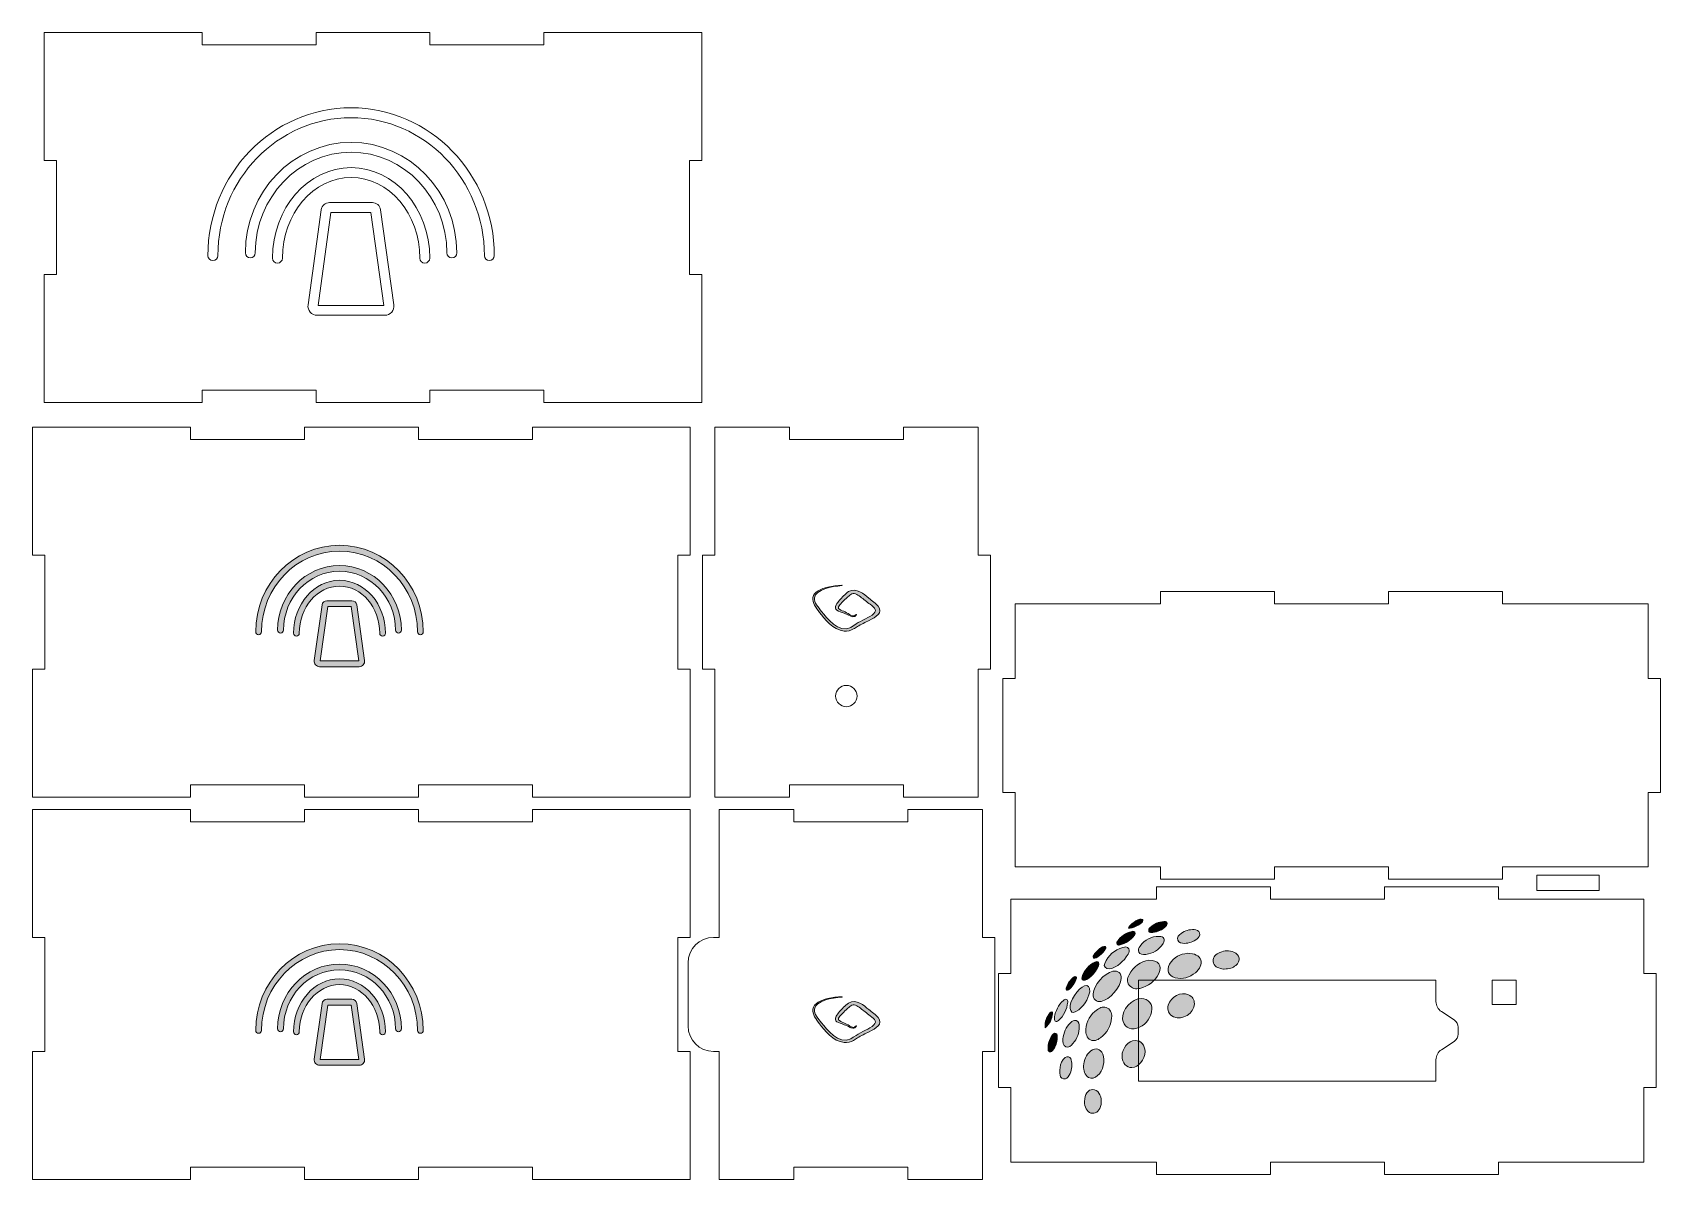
# Model space of a CAD drawing. Header units: millimetres. Extents: x 0 to 396, y 0 to 279.
import ezdxf

# ---------------------------------------------------------------- set-up
doc = ezdxf.new("R2010")
doc.units = ezdxf.units.MM
doc.header["$MEASUREMENT"] = 0
doc.layers.add('Layer 1', color=7, linetype='Continuous', lineweight=0)

# ---------------------------------------------------------------- blocks, each defined once
blk = doc.blocks.new('Block_0')
at = {"layer": 'Layer 1', "color": 1, "lineweight": 9}
blk.add_lwpolyline([(355.04, 48.44), (360.94, 48.44), (360.94, 42.54), (355.04, 42.54)], close=True, dxfattribs=at)
blk.add_open_spline([(345.82, 38.8), (345.82, 38.8), (342.73, 40.82), (342.73, 40.82), (341.9, 41.37), (341.4, 42.29), (341.4, 43.28), (341.4, 43.28), (341.4, 48.44), (341.4, 48.44), (341.4, 48.44), (269.05, 48.44), (269.05, 48.44), (269.05, 48.44), (269.05, 23.94), (269.05, 23.94), (269.05, 23.94), (341.4, 23.94), (341.4, 23.94), (341.4, 23.94), (341.4, 29.1), (341.4, 29.1), (341.4, 30.09), (341.9, 31.01), (342.73, 31.55), (342.73, 31.55), (345.82, 33.58), (345.82, 33.58), (346.42, 33.97), (346.78, 34.64), (346.78, 35.36), (346.78, 35.36), (346.78, 37.02), (346.78, 37.02), (346.78, 37.73), (346.42, 38.4), (345.82, 38.8)], degree=3, knots=[0, 0, 0, 0, 1, 1, 1, 2, 2, 2, 3, 3, 3, 4, 4, 4, 5, 5, 5, 6, 6, 6, 7, 7, 7, 8, 8, 8, 9, 9, 9, 10, 10, 10, 11, 11, 11, 12, 12, 12, 12], dxfattribs=at)
blk = doc.blocks.new('Block_1')
at = {"layer": 'Layer 1', "transparency": 33554687}
h = blk.add_hatch(color=7, dxfattribs=at)
h.dxf.hatch_style = 2
edge = h.paths.add_edge_path()
edge.add_spline(control_points=[(266.58, 61.11), (266.98, 62.09), (268.79, 63.37), (269.7, 63.31), (270.19, 63.29), (270.2, 63.06), (269.97, 62.69), (269.49, 61.92), (267.62, 61.04), (266.58, 61.11)], knot_values=[0, 0, 0, 0, 1, 1, 1, 2, 2, 2, 3, 3, 3, 3], degree=3, periodic=0)
h = blk.add_hatch(color=7, dxfattribs=at)
h.dxf.hatch_style = 2
edge = h.paths.add_edge_path()
edge.add_spline(control_points=[(268.22, 59.84), (268.14, 59.68), (268.08, 59.48), (267.97, 59.33), (267.1, 58.18), (265.95, 57.43), (264.57, 57.03), (264.3, 56.95), (264.02, 56.94), (263.82, 57.22), (263.64, 57.46), (263.76, 57.69), (263.89, 57.88), (264.76, 59.14), (265.92, 59.99), (267.43, 60.31), (267.77, 60.39), (268.17, 60.41), (268.22, 59.84)], knot_values=[0, 0, 0, 0, 1, 1, 1, 2, 2, 2, 3, 3, 3, 4, 4, 4, 5, 5, 5, 6, 6, 6, 6], degree=3, periodic=0)
h = blk.add_hatch(color=7, dxfattribs=at)
h.dxf.hatch_style = 2
edge = h.paths.add_edge_path()
edge.add_spline(control_points=[(272.52, 60.05), (272.12, 60.09), (271.75, 59.97), (271.58, 60.33), (271.4, 60.73), (271.65, 61.03), (271.9, 61.28), (272.8, 62.19), (273.9, 62.68), (275.19, 62.73), (275.45, 62.74), (275.77, 62.78), (275.91, 62.46), (276.07, 62.12), (275.89, 61.83), (275.68, 61.6), (274.81, 60.64), (273.68, 60.21), (272.52, 60.05)], knot_values=[0, 0, 0, 0, 1, 1, 1, 2, 2, 2, 3, 3, 3, 4, 4, 4, 5, 5, 5, 6, 6, 6, 6], degree=3, periodic=0)
h = blk.add_hatch(color=7, dxfattribs=at)
h.dxf.hatch_style = 2
edge = h.paths.add_edge_path()
edge.add_spline(control_points=[(280.25, 57.41), (279.56, 57.46), (278.83, 57.47), (278.58, 58.17), (278.31, 58.93), (278.85, 59.45), (279.42, 59.85), (280.35, 60.52), (281.41, 60.82), (282.56, 60.75), (283.13, 60.71), (283.69, 60.56), (283.9, 59.94), (284.11, 59.31), (283.7, 58.86), (283.28, 58.51), (282.39, 57.78), (281.34, 57.47), (280.25, 57.41)], knot_values=[0, 0, 0, 0, 1, 1, 1, 2, 2, 2, 3, 3, 3, 4, 4, 4, 5, 5, 5, 6, 6, 6, 6], degree=3, periodic=0)
h = blk.add_hatch(color=7, dxfattribs=at)
h.dxf.hatch_style = 2
edge = h.paths.add_edge_path()
edge.add_spline(control_points=[(261.05, 56.27), (260.98, 55.64), (259.07, 53.85), (258.43, 53.81), (258.09, 53.79), (257.91, 53.87), (258.01, 54.29), (258.18, 54.93), (259.9, 56.58), (260.56, 56.68), (260.96, 56.74), (261.1, 56.62), (261.05, 56.27)], knot_values=[0, 0, 0, 0, 1, 1, 1, 2, 2, 2, 3, 3, 3, 4, 4, 4, 4], degree=3, periodic=0)
h = blk.add_hatch(color=7, dxfattribs=at)
h.dxf.hatch_style = 2
edge = h.paths.add_edge_path()
edge.add_spline(control_points=[(262.02, 51.19), (260.92, 51.27), (260.49, 51.75), (260.83, 52.56), (261.68, 54.53), (263.17, 55.84), (265.23, 56.45), (265.7, 56.59), (266.3, 56.66), (266.64, 56.12), (266.93, 55.66), (266.72, 55.18), (266.48, 54.77), (265.42, 52.93), (263.87, 51.72), (262.02, 51.19)], knot_values=[0, 0, 0, 0, 1, 1, 1, 2, 2, 2, 3, 3, 3, 4, 4, 4, 5, 5, 5, 5], degree=3, periodic=0)
h = blk.add_hatch(color=7, dxfattribs=at)
h.dxf.hatch_style = 2
edge = h.paths.add_edge_path()
edge.add_spline(control_points=[(270.85, 54.73), (270.02, 54.76), (269.41, 54.66), (269.11, 55.3), (268.84, 55.85), (269.13, 56.33), (269.43, 56.74), (270.57, 58.27), (272.09, 59.15), (274.02, 59.12), (275.21, 59.11), (275.63, 58.4), (275.02, 57.37), (274.03, 55.72), (272.45, 54.95), (270.85, 54.73)], knot_values=[0, 0, 0, 0, 1, 1, 1, 2, 2, 2, 3, 3, 3, 4, 4, 4, 5, 5, 5, 5], degree=3, periodic=0)
h = blk.add_hatch(color=7, dxfattribs=at)
h.dxf.hatch_style = 2
edge = h.paths.add_edge_path()
edge.add_spline(control_points=[(289.91, 51.18), (289.81, 51.18), (289.56, 51.16), (289.33, 51.22), (288.33, 51.46), (287.33, 51.8), (287.2, 53), (287.07, 54.18), (287.89, 54.81), (288.85, 55.23), (289.96, 55.72), (291.1, 55.76), (292.22, 55.29), (293.75, 54.66), (293.99, 53.11), (292.72, 52.06), (291.95, 51.43), (291.05, 51.15), (289.91, 51.18)], knot_values=[0, 0, 0, 0, 1, 1, 1, 2, 2, 2, 3, 3, 3, 4, 4, 4, 5, 5, 5, 6, 6, 6, 6], degree=3, periodic=0)
h = blk.add_hatch(color=7, dxfattribs=at)
h.dxf.hatch_style = 2
edge = h.paths.add_edge_path()
edge.add_spline(control_points=[(259.39, 52.41), (259.33, 51.21), (257.05, 48.62), (256.02, 48.45), (255.3, 48.33), (255.11, 48.79), (255.29, 49.3), (255.87, 50.89), (256.9, 52.13), (258.44, 52.87), (258.98, 53.12), (259.38, 52.95), (259.39, 52.41)], knot_values=[0, 0, 0, 0, 1, 1, 1, 2, 2, 2, 3, 3, 3, 4, 4, 4, 4], degree=3, periodic=0)
h = blk.add_hatch(color=7, dxfattribs=at)
h.dxf.hatch_style = 2
edge = h.paths.add_edge_path()
edge.add_spline(control_points=[(271.51, 53.34), (273.94, 53.36), (274.84, 52), (273.96, 50.1), (273.04, 48.12), (271.39, 46.99), (269.34, 46.47), (268.38, 46.23), (267.41, 46.41), (266.74, 47.27), (266.13, 48.07), (266.32, 48.94), (266.73, 49.75), (267.8, 51.85), (269.54, 53.02), (271.51, 53.34)], knot_values=[0, 0, 0, 0, 1, 1, 1, 2, 2, 2, 3, 3, 3, 4, 4, 4, 5, 5, 5, 5], degree=3, periodic=0)
h = blk.add_hatch(color=7, dxfattribs=at)
h.dxf.hatch_style = 2
edge = h.paths.add_edge_path()
edge.add_spline(control_points=[(280.91, 55), (282.72, 55.01), (283.85, 54.4), (284.18, 53.41), (284.49, 52.46), (283.97, 51.11), (282.87, 50.28), (281.42, 49.18), (279.81, 48.55), (277.95, 49.06), (276.34, 49.51), (275.76, 50.84), (276.56, 52.32), (277.56, 54.16), (279.27, 54.79), (280.91, 55)], knot_values=[0, 0, 0, 0, 1, 1, 1, 2, 2, 2, 3, 3, 3, 4, 4, 4, 5, 5, 5, 5], degree=3, periodic=0)
h = blk.add_hatch(color=7, dxfattribs=at)
h.dxf.hatch_style = 2
edge = h.paths.add_edge_path()
edge.add_spline(control_points=[(253.98, 48.96), (253.56, 47.77), (252.91, 46.83), (251.98, 46.1), (251.87, 46.02), (251.58, 45.99), (251.56, 46.04), (251.47, 46.2), (251.39, 46.43), (251.44, 46.58), (251.81, 47.62), (252.39, 48.51), (253.26, 49.2), (253.42, 49.33), (253.61, 49.44), (253.8, 49.3), (253.9, 49.23), (253.94, 49.05), (253.98, 48.96)], knot_values=[0, 0, 0, 0, 1, 1, 1, 2, 2, 2, 3, 3, 3, 4, 4, 4, 5, 5, 5, 6, 6, 6, 6], degree=3, periodic=0)
h = blk.add_hatch(color=7, dxfattribs=at)
h.dxf.hatch_style = 2
edge = h.paths.add_edge_path()
edge.add_spline(control_points=[(264.83, 48.86), (264.73, 46.79), (261.99, 43.69), (259.92, 43.3), (258.77, 43.08), (257.94, 43.87), (258, 45.12), (258.1, 47.18), (260.73, 50.22), (262.78, 50.62), (264.05, 50.88), (264.89, 50.15), (264.83, 48.86)], knot_values=[0, 0, 0, 0, 1, 1, 1, 2, 2, 2, 3, 3, 3, 4, 4, 4, 4], degree=3, periodic=0)
h = blk.add_hatch(color=7, dxfattribs=at)
h.dxf.hatch_style = 2
edge = h.paths.add_edge_path()
edge.add_spline(control_points=[(248.59, 39.55), (248.83, 40.93), (249.5, 42.38), (250.76, 43.52), (250.97, 43.71), (251.21, 43.9), (251.5, 43.79), (251.8, 43.68), (251.85, 43.37), (251.81, 43.09), (251.61, 41.32), (250.87, 39.83), (249.54, 38.64), (249.32, 38.45), (249.06, 38.32), (248.79, 38.52), (248.56, 38.7), (248.52, 38.99), (248.59, 39.55)], knot_values=[0, 0, 0, 0, 1, 1, 1, 2, 2, 2, 3, 3, 3, 4, 4, 4, 5, 5, 5, 6, 6, 6, 6], degree=3, periodic=0)
h = blk.add_hatch(color=7, dxfattribs=at)
h.dxf.hatch_style = 2
edge = h.paths.add_edge_path()
edge.add_spline(control_points=[(257.17, 45.6), (256.76, 43.75), (255.75, 41.97), (253.8, 40.82), (252.97, 40.33), (252.52, 40.77), (252.39, 41.6), (252.13, 43.19), (254.35, 46.63), (255.9, 47.09), (256.77, 47.34), (257.17, 46.97), (257.17, 45.6)], knot_values=[0, 0, 0, 0, 1, 1, 1, 2, 2, 2, 3, 3, 3, 4, 4, 4, 4], degree=3, periodic=0)
h = blk.add_hatch(color=7, dxfattribs=at)
h.dxf.hatch_style = 2
edge = h.paths.add_edge_path()
edge.add_spline(control_points=[(269.72, 44.01), (271.49, 44.01), (272.64, 42.56), (272.2, 40.74), (271.74, 38.79), (270.54, 37.4), (268.6, 36.77), (266.86, 36.2), (265.35, 37.22), (265.17, 39.02), (264.94, 41.29), (267.43, 44.02), (269.72, 44.01)], knot_values=[0, 0, 0, 0, 1, 1, 1, 2, 2, 2, 3, 3, 3, 4, 4, 4, 4], degree=3, periodic=0)
h = blk.add_hatch(color=7, dxfattribs=at)
h.dxf.hatch_style = 2
edge = h.paths.add_edge_path()
edge.add_spline(control_points=[(282.62, 42.74), (282.6, 40.41), (279.69, 38.57), (277.58, 39.55), (276.43, 40.08), (275.93, 41.2), (276.28, 42.41), (276.89, 44.5), (279.37, 45.76), (281.22, 44.9), (282.12, 44.48), (282.65, 43.78), (282.62, 42.74)], knot_values=[0, 0, 0, 0, 1, 1, 1, 2, 2, 2, 3, 3, 3, 4, 4, 4, 4], degree=3, periodic=0)
h = blk.add_hatch(color=7, dxfattribs=at)
h.dxf.hatch_style = 2
edge = h.paths.add_edge_path()
edge.add_spline(control_points=[(246.35, 36.91), (246.19, 38.48), (246.71, 39.53), (247.46, 40.5), (247.57, 40.64), (247.79, 40.79), (247.94, 40.78), (248.18, 40.75), (248.18, 40.48), (248.14, 40.29), (247.89, 39.08), (247.52, 37.93), (246.35, 36.91)], knot_values=[0, 0, 0, 0, 1, 1, 1, 2, 2, 2, 3, 3, 3, 4, 4, 4, 4], degree=3, periodic=0)
h = blk.add_hatch(color=7, dxfattribs=at)
h.dxf.hatch_style = 2
edge = h.paths.add_edge_path()
edge.add_spline(control_points=[(256.19, 36.52), (256.4, 38.4), (257.26, 40.14), (259.02, 41.34), (259.76, 41.86), (260.59, 42.2), (261.47, 41.68), (262.37, 41.14), (262.6, 40.2), (262.5, 39.28), (262.29, 37.3), (261.44, 35.61), (259.78, 34.43), (259.05, 33.9), (258.21, 33.51), (257.33, 33.96), (256.4, 34.43), (256.23, 35.36), (256.19, 36.52)], knot_values=[0, 0, 0, 0, 1, 1, 1, 2, 2, 2, 3, 3, 3, 4, 4, 4, 5, 5, 5, 6, 6, 6, 6], degree=3, periodic=0)
h = blk.add_hatch(color=7, dxfattribs=at)
h.dxf.hatch_style = 2
edge = h.paths.add_edge_path()
edge.add_spline(control_points=[(249.26, 34.43), (249.18, 33.36), (248.9, 32.33), (248.22, 31.45), (248.03, 31.2), (247.77, 30.94), (247.42, 31.05), (247.04, 31.15), (247.05, 31.52), (247.04, 31.84), (247.02, 32.94), (247.31, 33.97), (247.92, 34.89), (248.15, 35.24), (248.41, 35.71), (248.93, 35.51), (249.4, 35.33), (249.2, 34.83), (249.26, 34.43)], knot_values=[0, 0, 0, 0, 1, 1, 1, 2, 2, 2, 3, 3, 3, 4, 4, 4, 5, 5, 5, 6, 6, 6, 6], degree=3, periodic=0)
h = blk.add_hatch(color=7, dxfattribs=at)
h.dxf.hatch_style = 2
edge = h.paths.add_edge_path()
edge.add_spline(control_points=[(250.64, 34.17), (250.84, 35.63), (251.3, 37.06), (252.5, 38.13), (252.88, 38.47), (253.31, 38.85), (253.89, 38.63), (254.52, 38.39), (254.61, 37.77), (254.61, 37.23), (254.62, 35.66), (254.13, 34.24), (253.07, 33.06), (252.62, 32.55), (252.08, 31.96), (251.33, 32.29), (250.6, 32.62), (250.68, 33.41), (250.64, 34.17)], knot_values=[0, 0, 0, 0, 1, 1, 1, 2, 2, 2, 3, 3, 3, 4, 4, 4, 5, 5, 5, 6, 6, 6, 6], degree=3, periodic=0)
h = blk.add_hatch(color=7, dxfattribs=at)
h.dxf.hatch_style = 2
edge = h.paths.add_edge_path()
edge.add_spline(control_points=[(255.67, 27.63), (255.8, 28.99), (256.19, 30.35), (257.44, 31.28), (258.62, 32.15), (259.77, 31.83), (260.35, 30.5), (261.03, 28.93), (260.42, 26.33), (259.08, 25.25), (258.43, 24.73), (257.69, 24.36), (256.88, 24.83), (255.86, 25.42), (255.71, 26.45), (255.67, 27.63)], knot_values=[0, 0, 0, 0, 1, 1, 1, 2, 2, 2, 3, 3, 3, 4, 4, 4, 5, 5, 5, 5], degree=3, periodic=0)
h = blk.add_hatch(color=7, dxfattribs=at)
h.dxf.hatch_style = 2
edge = h.paths.add_edge_path()
edge.add_spline(control_points=[(270.62, 31.08), (270.63, 29.16), (269.06, 27.26), (267.41, 27.22), (266.09, 27.18), (265.03, 28.39), (265.02, 29.95), (265, 31.9), (266.56, 33.78), (268.22, 33.79), (269.6, 33.8), (270.61, 32.67), (270.62, 31.08)], knot_values=[0, 0, 0, 0, 1, 1, 1, 2, 2, 2, 3, 3, 3, 4, 4, 4, 4], degree=3, periodic=0)
h = blk.add_hatch(color=7, dxfattribs=at)
h.dxf.hatch_style = 2
edge = h.paths.add_edge_path()
edge.add_spline(control_points=[(249.9, 26.56), (249.89, 27.5), (250.13, 28.37), (250.67, 29.14), (250.98, 29.58), (251.38, 29.93), (251.97, 29.8), (252.55, 29.68), (252.67, 29.16), (252.75, 28.7), (252.95, 27.53), (252.75, 26.4), (252.18, 25.36), (251.88, 24.82), (251.45, 24.32), (250.77, 24.44), (250.06, 24.57), (249.97, 25.24), (249.91, 25.84), (249.88, 26.08), (249.9, 26.32), (249.9, 26.56)], knot_values=[0, 0, 0, 0, 1, 1, 1, 2, 2, 2, 3, 3, 3, 4, 4, 4, 5, 5, 5, 6, 6, 6, 7, 7, 7, 7], degree=3, periodic=0)
h = blk.add_hatch(color=7, dxfattribs=at)
h.dxf.hatch_style = 2
edge = h.paths.add_edge_path()
edge.add_spline(control_points=[(255.91, 18.99), (255.9, 20.66), (256.79, 21.91), (257.95, 21.88), (259.1, 21.85), (259.99, 20.56), (259.98, 18.94), (259.98, 18.7), (259.96, 18.46), (259.92, 18.23), (259.65, 16.81), (258.85, 16.01), (257.78, 16.08), (256.79, 16.15), (256.01, 17.16), (255.91, 18.51), (255.89, 18.67), (255.91, 18.83), (255.91, 18.99)], knot_values=[0, 0, 0, 0, 1, 1, 1, 2, 2, 2, 3, 3, 3, 4, 4, 4, 5, 5, 5, 6, 6, 6, 6], degree=3, periodic=0)
at = {"layer": 'Layer 1'}
for points, knots in [([(266.58, 61.11), (266.98, 62.09), (268.79, 63.37), (269.7, 63.31), (270.19, 63.29), (270.2, 63.06), (269.97, 62.69), (269.49, 61.92), (267.62, 61.04), (266.58, 61.11)], [0, 0, 0, 0, 1, 1, 1, 2, 2, 2, 3, 3, 3, 3]), ([(268.22, 59.84), (268.14, 59.68), (268.08, 59.48), (267.97, 59.33), (267.1, 58.18), (265.95, 57.43), (264.57, 57.03), (264.3, 56.95), (264.02, 56.94), (263.82, 57.22), (263.64, 57.46), (263.76, 57.69), (263.89, 57.88), (264.76, 59.14), (265.92, 59.99), (267.43, 60.31), (267.77, 60.39), (268.17, 60.41), (268.22, 59.84)], [0, 0, 0, 0, 1, 1, 1, 2, 2, 2, 3, 3, 3, 4, 4, 4, 5, 5, 5, 6, 6, 6, 6]), ([(272.52, 60.05), (272.12, 60.09), (271.75, 59.97), (271.58, 60.33), (271.4, 60.73), (271.65, 61.03), (271.9, 61.28), (272.8, 62.19), (273.9, 62.68), (275.19, 62.73), (275.45, 62.74), (275.77, 62.78), (275.91, 62.46), (276.07, 62.12), (275.89, 61.83), (275.68, 61.6), (274.81, 60.64), (273.68, 60.21), (272.52, 60.05)], [0, 0, 0, 0, 1, 1, 1, 2, 2, 2, 3, 3, 3, 4, 4, 4, 5, 5, 5, 6, 6, 6, 6]), ([(280.25, 57.41), (279.56, 57.46), (278.83, 57.47), (278.58, 58.17), (278.31, 58.93), (278.85, 59.45), (279.42, 59.85), (280.35, 60.52), (281.41, 60.82), (282.56, 60.75), (283.13, 60.71), (283.69, 60.56), (283.9, 59.94), (284.11, 59.31), (283.7, 58.86), (283.28, 58.51), (282.39, 57.78), (281.34, 57.47), (280.25, 57.41)], [0, 0, 0, 0, 1, 1, 1, 2, 2, 2, 3, 3, 3, 4, 4, 4, 5, 5, 5, 6, 6, 6, 6]), ([(261.05, 56.27), (260.98, 55.64), (259.07, 53.85), (258.43, 53.81), (258.09, 53.79), (257.91, 53.87), (258.01, 54.29), (258.18, 54.93), (259.9, 56.58), (260.56, 56.68), (260.96, 56.74), (261.1, 56.62), (261.05, 56.27)], [0, 0, 0, 0, 1, 1, 1, 2, 2, 2, 3, 3, 3, 4, 4, 4, 4]), ([(262.02, 51.19), (260.92, 51.27), (260.49, 51.75), (260.83, 52.56), (261.68, 54.53), (263.17, 55.84), (265.23, 56.45), (265.7, 56.59), (266.3, 56.66), (266.64, 56.12), (266.93, 55.66), (266.72, 55.18), (266.48, 54.77), (265.42, 52.93), (263.87, 51.72), (262.02, 51.19)], [0, 0, 0, 0, 1, 1, 1, 2, 2, 2, 3, 3, 3, 4, 4, 4, 5, 5, 5, 5]), ([(270.85, 54.73), (270.02, 54.76), (269.41, 54.66), (269.11, 55.3), (268.84, 55.85), (269.13, 56.33), (269.43, 56.74), (270.57, 58.27), (272.09, 59.15), (274.02, 59.12), (275.21, 59.11), (275.63, 58.4), (275.02, 57.37), (274.03, 55.72), (272.45, 54.95), (270.85, 54.73)], [0, 0, 0, 0, 1, 1, 1, 2, 2, 2, 3, 3, 3, 4, 4, 4, 5, 5, 5, 5]), ([(289.91, 51.18), (289.81, 51.18), (289.56, 51.16), (289.33, 51.22), (288.33, 51.46), (287.33, 51.8), (287.2, 53), (287.07, 54.18), (287.89, 54.81), (288.85, 55.23), (289.96, 55.72), (291.1, 55.76), (292.22, 55.29), (293.75, 54.66), (293.99, 53.11), (292.72, 52.06), (291.95, 51.43), (291.05, 51.15), (289.91, 51.18)], [0, 0, 0, 0, 1, 1, 1, 2, 2, 2, 3, 3, 3, 4, 4, 4, 5, 5, 5, 6, 6, 6, 6]), ([(259.39, 52.41), (259.33, 51.21), (257.05, 48.62), (256.02, 48.45), (255.3, 48.33), (255.11, 48.79), (255.29, 49.3), (255.87, 50.89), (256.9, 52.13), (258.44, 52.87), (258.98, 53.12), (259.38, 52.95), (259.39, 52.41)], [0, 0, 0, 0, 1, 1, 1, 2, 2, 2, 3, 3, 3, 4, 4, 4, 4]), ([(271.51, 53.34), (273.94, 53.36), (274.84, 52), (273.96, 50.1), (273.04, 48.12), (271.39, 46.99), (269.34, 46.47), (268.38, 46.23), (267.41, 46.41), (266.74, 47.27), (266.13, 48.07), (266.32, 48.94), (266.73, 49.75), (267.8, 51.85), (269.54, 53.02), (271.51, 53.34)], [0, 0, 0, 0, 1, 1, 1, 2, 2, 2, 3, 3, 3, 4, 4, 4, 5, 5, 5, 5]), ([(280.91, 55), (282.72, 55.01), (283.85, 54.4), (284.18, 53.41), (284.49, 52.46), (283.97, 51.11), (282.87, 50.28), (281.42, 49.18), (279.81, 48.55), (277.95, 49.06), (276.34, 49.51), (275.76, 50.84), (276.56, 52.32), (277.56, 54.16), (279.27, 54.79), (280.91, 55)], [0, 0, 0, 0, 1, 1, 1, 2, 2, 2, 3, 3, 3, 4, 4, 4, 5, 5, 5, 5]), ([(253.98, 48.96), (253.56, 47.77), (252.91, 46.83), (251.98, 46.1), (251.87, 46.02), (251.58, 45.99), (251.56, 46.04), (251.47, 46.2), (251.39, 46.43), (251.44, 46.58), (251.81, 47.62), (252.39, 48.51), (253.26, 49.2), (253.42, 49.33), (253.61, 49.44), (253.8, 49.3), (253.9, 49.23), (253.94, 49.05), (253.98, 48.96)], [0, 0, 0, 0, 1, 1, 1, 2, 2, 2, 3, 3, 3, 4, 4, 4, 5, 5, 5, 6, 6, 6, 6]), ([(264.83, 48.86), (264.73, 46.79), (261.99, 43.69), (259.92, 43.3), (258.77, 43.08), (257.94, 43.87), (258, 45.12), (258.1, 47.18), (260.73, 50.22), (262.78, 50.62), (264.05, 50.88), (264.89, 50.15), (264.83, 48.86)], [0, 0, 0, 0, 1, 1, 1, 2, 2, 2, 3, 3, 3, 4, 4, 4, 4]), ([(248.59, 39.55), (248.83, 40.93), (249.5, 42.38), (250.76, 43.52), (250.97, 43.71), (251.21, 43.9), (251.5, 43.79), (251.8, 43.68), (251.85, 43.37), (251.81, 43.09), (251.61, 41.32), (250.87, 39.83), (249.54, 38.64), (249.32, 38.45), (249.06, 38.32), (248.79, 38.52), (248.56, 38.7), (248.52, 38.99), (248.59, 39.55)], [0, 0, 0, 0, 1, 1, 1, 2, 2, 2, 3, 3, 3, 4, 4, 4, 5, 5, 5, 6, 6, 6, 6]), ([(257.17, 45.6), (256.76, 43.75), (255.75, 41.97), (253.8, 40.82), (252.97, 40.33), (252.52, 40.77), (252.39, 41.6), (252.13, 43.19), (254.35, 46.63), (255.9, 47.09), (256.77, 47.34), (257.17, 46.97), (257.17, 45.6)], [0, 0, 0, 0, 1, 1, 1, 2, 2, 2, 3, 3, 3, 4, 4, 4, 4]), ([(269.72, 44.01), (271.49, 44.01), (272.64, 42.56), (272.2, 40.74), (271.74, 38.79), (270.54, 37.4), (268.6, 36.77), (266.86, 36.2), (265.35, 37.22), (265.17, 39.02), (264.94, 41.29), (267.43, 44.02), (269.72, 44.01)], [0, 0, 0, 0, 1, 1, 1, 2, 2, 2, 3, 3, 3, 4, 4, 4, 4]), ([(282.62, 42.74), (282.6, 40.41), (279.69, 38.57), (277.58, 39.55), (276.43, 40.08), (275.93, 41.2), (276.28, 42.41), (276.89, 44.5), (279.37, 45.76), (281.22, 44.9), (282.12, 44.48), (282.65, 43.78), (282.62, 42.74)], [0, 0, 0, 0, 1, 1, 1, 2, 2, 2, 3, 3, 3, 4, 4, 4, 4]), ([(246.35, 36.91), (246.19, 38.48), (246.71, 39.53), (247.46, 40.5), (247.57, 40.64), (247.79, 40.79), (247.94, 40.78), (248.18, 40.75), (248.18, 40.48), (248.14, 40.29), (247.89, 39.08), (247.52, 37.93), (246.35, 36.91)], [0, 0, 0, 0, 1, 1, 1, 2, 2, 2, 3, 3, 3, 4, 4, 4, 4]), ([(256.19, 36.52), (256.4, 38.4), (257.26, 40.14), (259.02, 41.34), (259.76, 41.86), (260.59, 42.2), (261.47, 41.68), (262.37, 41.14), (262.6, 40.2), (262.5, 39.28), (262.29, 37.3), (261.44, 35.61), (259.78, 34.43), (259.05, 33.9), (258.21, 33.51), (257.33, 33.96), (256.4, 34.43), (256.23, 35.36), (256.19, 36.52)], [0, 0, 0, 0, 1, 1, 1, 2, 2, 2, 3, 3, 3, 4, 4, 4, 5, 5, 5, 6, 6, 6, 6]), ([(249.26, 34.43), (249.18, 33.36), (248.9, 32.33), (248.22, 31.45), (248.03, 31.2), (247.77, 30.94), (247.42, 31.05), (247.04, 31.15), (247.05, 31.52), (247.04, 31.84), (247.02, 32.94), (247.31, 33.97), (247.92, 34.89), (248.15, 35.24), (248.41, 35.71), (248.93, 35.51), (249.4, 35.33), (249.2, 34.83), (249.26, 34.43)], [0, 0, 0, 0, 1, 1, 1, 2, 2, 2, 3, 3, 3, 4, 4, 4, 5, 5, 5, 6, 6, 6, 6]), ([(250.64, 34.17), (250.84, 35.63), (251.3, 37.06), (252.5, 38.13), (252.88, 38.47), (253.31, 38.85), (253.89, 38.63), (254.52, 38.39), (254.61, 37.77), (254.61, 37.23), (254.62, 35.66), (254.13, 34.24), (253.07, 33.06), (252.62, 32.55), (252.08, 31.96), (251.33, 32.29), (250.6, 32.62), (250.68, 33.41), (250.64, 34.17)], [0, 0, 0, 0, 1, 1, 1, 2, 2, 2, 3, 3, 3, 4, 4, 4, 5, 5, 5, 6, 6, 6, 6]), ([(255.67, 27.63), (255.8, 28.99), (256.19, 30.35), (257.44, 31.28), (258.62, 32.15), (259.77, 31.83), (260.35, 30.5), (261.03, 28.93), (260.42, 26.33), (259.08, 25.25), (258.43, 24.73), (257.69, 24.36), (256.88, 24.83), (255.86, 25.42), (255.71, 26.45), (255.67, 27.63)], [0, 0, 0, 0, 1, 1, 1, 2, 2, 2, 3, 3, 3, 4, 4, 4, 5, 5, 5, 5]), ([(270.62, 31.08), (270.63, 29.16), (269.06, 27.26), (267.41, 27.22), (266.09, 27.18), (265.03, 28.39), (265.02, 29.95), (265, 31.9), (266.56, 33.78), (268.22, 33.79), (269.6, 33.8), (270.61, 32.67), (270.62, 31.08)], [0, 0, 0, 0, 1, 1, 1, 2, 2, 2, 3, 3, 3, 4, 4, 4, 4]), ([(249.9, 26.56), (249.89, 27.5), (250.13, 28.37), (250.67, 29.14), (250.98, 29.58), (251.38, 29.93), (251.97, 29.8), (252.55, 29.68), (252.67, 29.16), (252.75, 28.7), (252.95, 27.53), (252.75, 26.4), (252.18, 25.36), (251.88, 24.82), (251.45, 24.32), (250.77, 24.44), (250.06, 24.57), (249.97, 25.24), (249.91, 25.84), (249.88, 26.08), (249.9, 26.32), (249.9, 26.56)], [0, 0, 0, 0, 1, 1, 1, 2, 2, 2, 3, 3, 3, 4, 4, 4, 5, 5, 5, 6, 6, 6, 7, 7, 7, 7]), ([(255.91, 18.99), (255.9, 20.66), (256.79, 21.91), (257.95, 21.88), (259.1, 21.85), (259.99, 20.56), (259.98, 18.94), (259.98, 18.7), (259.96, 18.46), (259.92, 18.23), (259.65, 16.81), (258.85, 16.01), (257.78, 16.08), (256.79, 16.15), (256.01, 17.16), (255.91, 18.51), (255.89, 18.67), (255.91, 18.83), (255.91, 18.99)], [0, 0, 0, 0, 1, 1, 1, 2, 2, 2, 3, 3, 3, 4, 4, 4, 5, 5, 5, 6, 6, 6, 6])]:
    blk.add_open_spline(points, degree=3, knots=knots, dxfattribs=at)
blk = doc.blocks.new('Block_2')
at = {"layer": 'Layer 1', "transparency": 33554687}
h = blk.add_hatch(color=7, dxfattribs=at)
h.dxf.hatch_style = 2
edge = h.paths.add_edge_path()
edge.add_spline(control_points=[(94.35, 132.48), (93.97, 132.48), (93.65, 132.8), (93.65, 133.19), (93.65, 144.02), (85.14, 152.83), (74.67, 152.83), (64.21, 152.83), (55.69, 144.02), (55.69, 133.19), (55.69, 132.8), (55.38, 132.48), (54.99, 132.48), (54.6, 132.48), (54.28, 132.8), (54.28, 133.19), (54.28, 144.79), (63.43, 154.24), (74.67, 154.24), (85.91, 154.24), (95.06, 144.79), (95.06, 133.19), (95.06, 132.8), (94.74, 132.48), (94.35, 132.48)], knot_values=[0, 0, 0, 0, 1, 1, 1, 2, 2, 2, 3, 3, 3, 4, 4, 4, 5, 5, 5, 6, 6, 6, 7, 7, 7, 8, 8, 8, 8], degree=3, periodic=0)
h = blk.add_hatch(color=7, dxfattribs=at)
h.dxf.hatch_style = 2
edge = h.paths.add_edge_path()
edge.add_spline(control_points=[(89.01, 132.88), (88.62, 132.88), (88.31, 133.2), (88.31, 133.59), (88.31, 141.48), (82.19, 147.91), (74.67, 147.91), (67.15, 147.91), (61.04, 141.48), (61.04, 133.59), (61.04, 133.2), (60.72, 132.88), (60.33, 132.88), (59.94, 132.88), (59.62, 133.2), (59.62, 133.59), (59.62, 142.26), (66.37, 149.32), (74.67, 149.32), (82.97, 149.32), (89.72, 142.26), (89.72, 133.59), (89.72, 133.2), (89.4, 132.88), (89.01, 132.88)], knot_values=[0, 0, 0, 0, 1, 1, 1, 2, 2, 2, 3, 3, 3, 4, 4, 4, 5, 5, 5, 6, 6, 6, 7, 7, 7, 8, 8, 8, 8], degree=3, periodic=0)
h = blk.add_hatch(color=7, dxfattribs=at)
h.dxf.hatch_style = 2
edge = h.paths.add_edge_path()
edge.add_spline(control_points=[(85.16, 132.14), (84.77, 132.14), (84.45, 132.45), (84.45, 132.84), (84.45, 139.17), (80.07, 144.31), (74.67, 144.31), (69.28, 144.31), (64.89, 139.17), (64.89, 132.84), (64.89, 132.45), (64.57, 132.14), (64.18, 132.14), (63.79, 132.14), (63.48, 132.45), (63.48, 132.84), (63.48, 139.94), (68.5, 145.72), (74.67, 145.72), (80.84, 145.72), (85.87, 139.94), (85.87, 132.84), (85.87, 132.45), (85.55, 132.14), (85.16, 132.14)], knot_values=[0, 0, 0, 0, 1, 1, 1, 2, 2, 2, 3, 3, 3, 4, 4, 4, 5, 5, 5, 6, 6, 6, 7, 7, 7, 8, 8, 8, 8], degree=3, periodic=0)
h = blk.add_hatch(color=7, dxfattribs=at)
h.dxf.hatch_style = 2
edge = h.paths.add_edge_path()
edge.add_spline(control_points=[(77.69, 139.34), (77.69, 139.34), (77.7, 139.34), (77.7, 139.34), (77.7, 139.34), (77.69, 139.34), (77.69, 139.34)], knot_values=[0, 0, 0, 0, 1, 1, 1, 2, 2, 2, 2], degree=3, periodic=0)
edge = h.paths.add_edge_path()
edge.add_spline(control_points=[(69.96, 126.12), (69.96, 126.12), (79.34, 126.12), (79.34, 126.12), (79.34, 126.12), (77.5, 139.34), (77.5, 139.34), (77.5, 139.34), (71.8, 139.34), (71.8, 139.34), (71.8, 139.34), (69.96, 126.12), (69.96, 126.12)], knot_values=[0, 0, 0, 0, 1, 1, 1, 2, 2, 2, 3, 3, 3, 4, 4, 4, 4], degree=3, periodic=0)
edge = h.paths.add_edge_path()
edge.add_spline(control_points=[(79.46, 124.71), (79.46, 124.71), (69.84, 124.71), (69.84, 124.71), (69.46, 124.71), (69.1, 124.87), (68.85, 125.16), (68.6, 125.44), (68.49, 125.81), (68.54, 126.18), (68.54, 126.18), (70.43, 139.74), (70.43, 139.74), (70.51, 140.31), (71.01, 140.75), (71.6, 140.75), (71.6, 140.75), (77.69, 140.75), (77.69, 140.75), (78.28, 140.75), (78.79, 140.31), (78.87, 139.74), (78.87, 139.74), (80.75, 126.18), (80.75, 126.18), (80.81, 125.81), (80.69, 125.44), (80.45, 125.16), (80.2, 124.87), (79.84, 124.71), (79.46, 124.71)], knot_values=[0, 0, 0, 0, 1, 1, 1, 2, 2, 2, 3, 3, 3, 4, 4, 4, 5, 5, 5, 6, 6, 6, 7, 7, 7, 8, 8, 8, 9, 9, 9, 10, 10, 10, 10], degree=3, periodic=0)
at = {"layer": 'Layer 1'}
for points, knots in [([(94.35, 132.48), (93.97, 132.48), (93.65, 132.8), (93.65, 133.19), (93.65, 144.02), (85.14, 152.83), (74.67, 152.83), (64.21, 152.83), (55.69, 144.02), (55.69, 133.19), (55.69, 132.8), (55.38, 132.48), (54.99, 132.48), (54.6, 132.48), (54.28, 132.8), (54.28, 133.19), (54.28, 144.79), (63.43, 154.24), (74.67, 154.24), (85.91, 154.24), (95.06, 144.79), (95.06, 133.19), (95.06, 132.8), (94.74, 132.48), (94.35, 132.48)], [0, 0, 0, 0, 1, 1, 1, 2, 2, 2, 3, 3, 3, 4, 4, 4, 5, 5, 5, 6, 6, 6, 7, 7, 7, 8, 8, 8, 8]), ([(89.01, 132.88), (88.62, 132.88), (88.31, 133.2), (88.31, 133.59), (88.31, 141.48), (82.19, 147.91), (74.67, 147.91), (67.15, 147.91), (61.04, 141.48), (61.04, 133.59), (61.04, 133.2), (60.72, 132.88), (60.33, 132.88), (59.94, 132.88), (59.62, 133.2), (59.62, 133.59), (59.62, 142.26), (66.37, 149.32), (74.67, 149.32), (82.97, 149.32), (89.72, 142.26), (89.72, 133.59), (89.72, 133.2), (89.4, 132.88), (89.01, 132.88)], [0, 0, 0, 0, 1, 1, 1, 2, 2, 2, 3, 3, 3, 4, 4, 4, 5, 5, 5, 6, 6, 6, 7, 7, 7, 8, 8, 8, 8]), ([(85.16, 132.14), (84.77, 132.14), (84.45, 132.45), (84.45, 132.84), (84.45, 139.17), (80.07, 144.31), (74.67, 144.31), (69.28, 144.31), (64.89, 139.17), (64.89, 132.84), (64.89, 132.45), (64.57, 132.14), (64.18, 132.14), (63.79, 132.14), (63.48, 132.45), (63.48, 132.84), (63.48, 139.94), (68.5, 145.72), (74.67, 145.72), (80.84, 145.72), (85.87, 139.94), (85.87, 132.84), (85.87, 132.45), (85.55, 132.14), (85.16, 132.14)], [0, 0, 0, 0, 1, 1, 1, 2, 2, 2, 3, 3, 3, 4, 4, 4, 5, 5, 5, 6, 6, 6, 7, 7, 7, 8, 8, 8, 8]), ([(79.46, 124.71), (79.46, 124.71), (69.84, 124.71), (69.84, 124.71), (69.46, 124.71), (69.1, 124.87), (68.85, 125.16), (68.6, 125.44), (68.49, 125.81), (68.54, 126.18), (68.54, 126.18), (70.43, 139.74), (70.43, 139.74), (70.51, 140.31), (71.01, 140.75), (71.6, 140.75), (71.6, 140.75), (77.69, 140.75), (77.69, 140.75), (78.28, 140.75), (78.79, 140.31), (78.87, 139.74), (78.87, 139.74), (80.75, 126.18), (80.75, 126.18), (80.81, 125.81), (80.69, 125.44), (80.45, 125.16), (80.2, 124.87), (79.84, 124.71), (79.46, 124.71)], [0, 0, 0, 0, 1, 1, 1, 2, 2, 2, 3, 3, 3, 4, 4, 4, 5, 5, 5, 6, 6, 6, 7, 7, 7, 8, 8, 8, 9, 9, 9, 10, 10, 10, 10]), ([(69.96, 126.12), (69.96, 126.12), (79.34, 126.12), (79.34, 126.12), (79.34, 126.12), (77.5, 139.34), (77.5, 139.34), (77.5, 139.34), (71.8, 139.34), (71.8, 139.34), (71.8, 139.34), (69.96, 126.12), (69.96, 126.12)], [0, 0, 0, 0, 1, 1, 1, 2, 2, 2, 3, 3, 3, 4, 4, 4, 4]), ([(77.69, 139.34), (77.69, 139.34), (77.7, 139.34), (77.7, 139.34), (77.7, 139.34), (77.69, 139.34), (77.69, 139.34)], [0, 0, 0, 0, 1, 1, 1, 2, 2, 2, 2])]:
    blk.add_open_spline(points, degree=3, knots=knots, dxfattribs=at)
blk = doc.blocks.new('Block_3')
at = {"layer": 'Layer 1', "transparency": 33554687}
h = blk.add_hatch(color=7, dxfattribs=at)
h.dxf.hatch_style = 2
edge = h.paths.add_edge_path()
edge.add_spline(control_points=[(94.35, 35.54), (93.97, 35.54), (93.65, 35.86), (93.65, 36.25), (93.65, 47.08), (85.14, 55.89), (74.67, 55.89), (64.21, 55.89), (55.69, 47.08), (55.69, 36.25), (55.69, 35.86), (55.38, 35.54), (54.99, 35.54), (54.6, 35.54), (54.28, 35.86), (54.28, 36.25), (54.28, 47.86), (63.43, 57.3), (74.67, 57.3), (85.91, 57.3), (95.06, 47.86), (95.06, 36.25), (95.06, 35.86), (94.74, 35.54), (94.35, 35.54)], knot_values=[0, 0, 0, 0, 1, 1, 1, 2, 2, 2, 3, 3, 3, 4, 4, 4, 5, 5, 5, 6, 6, 6, 7, 7, 7, 8, 8, 8, 8], degree=3, periodic=0)
h = blk.add_hatch(color=7, dxfattribs=at)
h.dxf.hatch_style = 2
edge = h.paths.add_edge_path()
edge.add_spline(control_points=[(89.01, 35.94), (88.62, 35.94), (88.31, 36.26), (88.31, 36.65), (88.31, 44.55), (82.19, 50.97), (74.67, 50.97), (67.15, 50.97), (61.04, 44.55), (61.04, 36.65), (61.04, 36.26), (60.72, 35.94), (60.33, 35.94), (59.94, 35.94), (59.62, 36.26), (59.62, 36.65), (59.62, 45.33), (66.37, 52.38), (74.67, 52.38), (82.97, 52.38), (89.72, 45.33), (89.72, 36.65), (89.72, 36.26), (89.4, 35.94), (89.01, 35.94)], knot_values=[0, 0, 0, 0, 1, 1, 1, 2, 2, 2, 3, 3, 3, 4, 4, 4, 5, 5, 5, 6, 6, 6, 7, 7, 7, 8, 8, 8, 8], degree=3, periodic=0)
h = blk.add_hatch(color=7, dxfattribs=at)
h.dxf.hatch_style = 2
edge = h.paths.add_edge_path()
edge.add_spline(control_points=[(85.16, 35.2), (84.77, 35.2), (84.45, 35.52), (84.45, 35.91), (84.45, 42.23), (80.07, 47.38), (74.67, 47.38), (69.28, 47.38), (64.89, 42.23), (64.89, 35.91), (64.89, 35.52), (64.57, 35.2), (64.18, 35.2), (63.79, 35.2), (63.48, 35.52), (63.48, 35.91), (63.48, 43.01), (68.5, 48.79), (74.67, 48.79), (80.84, 48.79), (85.87, 43.01), (85.87, 35.91), (85.87, 35.52), (85.55, 35.2), (85.16, 35.2)], knot_values=[0, 0, 0, 0, 1, 1, 1, 2, 2, 2, 3, 3, 3, 4, 4, 4, 5, 5, 5, 6, 6, 6, 7, 7, 7, 8, 8, 8, 8], degree=3, periodic=0)
h = blk.add_hatch(color=7, dxfattribs=at)
h.dxf.hatch_style = 2
edge = h.paths.add_edge_path()
edge.add_spline(control_points=[(77.69, 42.4), (77.69, 42.4), (77.7, 42.4), (77.7, 42.4), (77.7, 42.4), (77.69, 42.4), (77.69, 42.4)], knot_values=[0, 0, 0, 0, 1, 1, 1, 2, 2, 2, 2], degree=3, periodic=0)
edge = h.paths.add_edge_path()
edge.add_spline(control_points=[(69.96, 29.18), (69.96, 29.18), (79.34, 29.18), (79.34, 29.18), (79.34, 29.18), (77.5, 42.4), (77.5, 42.4), (77.5, 42.4), (71.8, 42.4), (71.8, 42.4), (71.8, 42.4), (69.96, 29.18), (69.96, 29.18)], knot_values=[0, 0, 0, 0, 1, 1, 1, 2, 2, 2, 3, 3, 3, 4, 4, 4, 4], degree=3, periodic=0)
edge = h.paths.add_edge_path()
edge.add_spline(control_points=[(79.46, 27.77), (79.46, 27.77), (69.84, 27.77), (69.84, 27.77), (69.46, 27.77), (69.1, 27.94), (68.85, 28.22), (68.6, 28.5), (68.49, 28.88), (68.54, 29.25), (68.54, 29.25), (70.43, 42.8), (70.43, 42.8), (70.51, 43.38), (71.01, 43.81), (71.6, 43.81), (71.6, 43.81), (77.69, 43.81), (77.69, 43.81), (78.28, 43.81), (78.79, 43.38), (78.87, 42.8), (78.87, 42.8), (80.75, 29.25), (80.75, 29.25), (80.81, 28.88), (80.69, 28.5), (80.45, 28.22), (80.2, 27.94), (79.84, 27.77), (79.46, 27.77)], knot_values=[0, 0, 0, 0, 1, 1, 1, 2, 2, 2, 3, 3, 3, 4, 4, 4, 5, 5, 5, 6, 6, 6, 7, 7, 7, 8, 8, 8, 9, 9, 9, 10, 10, 10, 10], degree=3, periodic=0)
at = {"layer": 'Layer 1'}
for points, knots in [([(94.35, 35.54), (93.97, 35.54), (93.65, 35.86), (93.65, 36.25), (93.65, 47.08), (85.14, 55.89), (74.67, 55.89), (64.21, 55.89), (55.69, 47.08), (55.69, 36.25), (55.69, 35.86), (55.38, 35.54), (54.99, 35.54), (54.6, 35.54), (54.28, 35.86), (54.28, 36.25), (54.28, 47.86), (63.43, 57.3), (74.67, 57.3), (85.91, 57.3), (95.06, 47.86), (95.06, 36.25), (95.06, 35.86), (94.74, 35.54), (94.35, 35.54)], [0, 0, 0, 0, 1, 1, 1, 2, 2, 2, 3, 3, 3, 4, 4, 4, 5, 5, 5, 6, 6, 6, 7, 7, 7, 8, 8, 8, 8]), ([(89.01, 35.94), (88.62, 35.94), (88.31, 36.26), (88.31, 36.65), (88.31, 44.55), (82.19, 50.97), (74.67, 50.97), (67.15, 50.97), (61.04, 44.55), (61.04, 36.65), (61.04, 36.26), (60.72, 35.94), (60.33, 35.94), (59.94, 35.94), (59.62, 36.26), (59.62, 36.65), (59.62, 45.33), (66.37, 52.38), (74.67, 52.38), (82.97, 52.38), (89.72, 45.33), (89.72, 36.65), (89.72, 36.26), (89.4, 35.94), (89.01, 35.94)], [0, 0, 0, 0, 1, 1, 1, 2, 2, 2, 3, 3, 3, 4, 4, 4, 5, 5, 5, 6, 6, 6, 7, 7, 7, 8, 8, 8, 8]), ([(85.16, 35.2), (84.77, 35.2), (84.45, 35.52), (84.45, 35.91), (84.45, 42.23), (80.07, 47.38), (74.67, 47.38), (69.28, 47.38), (64.89, 42.23), (64.89, 35.91), (64.89, 35.52), (64.57, 35.2), (64.18, 35.2), (63.79, 35.2), (63.48, 35.52), (63.48, 35.91), (63.48, 43.01), (68.5, 48.79), (74.67, 48.79), (80.84, 48.79), (85.87, 43.01), (85.87, 35.91), (85.87, 35.52), (85.55, 35.2), (85.16, 35.2)], [0, 0, 0, 0, 1, 1, 1, 2, 2, 2, 3, 3, 3, 4, 4, 4, 5, 5, 5, 6, 6, 6, 7, 7, 7, 8, 8, 8, 8]), ([(79.46, 27.77), (79.46, 27.77), (69.84, 27.77), (69.84, 27.77), (69.46, 27.77), (69.1, 27.94), (68.85, 28.22), (68.6, 28.5), (68.49, 28.88), (68.54, 29.25), (68.54, 29.25), (70.43, 42.8), (70.43, 42.8), (70.51, 43.38), (71.01, 43.81), (71.6, 43.81), (71.6, 43.81), (77.69, 43.81), (77.69, 43.81), (78.28, 43.81), (78.79, 43.38), (78.87, 42.8), (78.87, 42.8), (80.75, 29.25), (80.75, 29.25), (80.81, 28.88), (80.69, 28.5), (80.45, 28.22), (80.2, 27.94), (79.84, 27.77), (79.46, 27.77)], [0, 0, 0, 0, 1, 1, 1, 2, 2, 2, 3, 3, 3, 4, 4, 4, 5, 5, 5, 6, 6, 6, 7, 7, 7, 8, 8, 8, 9, 9, 9, 10, 10, 10, 10]), ([(69.96, 29.18), (69.96, 29.18), (79.34, 29.18), (79.34, 29.18), (79.34, 29.18), (77.5, 42.4), (77.5, 42.4), (77.5, 42.4), (71.8, 42.4), (71.8, 42.4), (71.8, 42.4), (69.96, 29.18), (69.96, 29.18)], [0, 0, 0, 0, 1, 1, 1, 2, 2, 2, 3, 3, 3, 4, 4, 4, 4]), ([(77.69, 42.4), (77.69, 42.4), (77.7, 42.4), (77.7, 42.4), (77.7, 42.4), (77.69, 42.4), (77.69, 42.4)], [0, 0, 0, 0, 1, 1, 1, 2, 2, 2, 2])]:
    blk.add_open_spline(points, degree=3, knots=knots, dxfattribs=at)
blk = doc.blocks.new('Block_4')
at = {"layer": 'Layer 1', "color": 1, "lineweight": 9}
for points, knots in [([(111.13, 223.47), (110.46, 223.47), (109.92, 224.01), (109.92, 224.68), (109.92, 243.18), (95.37, 258.24), (77.49, 258.24), (59.61, 258.24), (45.07, 243.18), (45.07, 224.68), (45.07, 224.01), (44.53, 223.47), (43.86, 223.47), (43.19, 223.47), (42.65, 224.01), (42.65, 224.68), (42.65, 244.51), (58.28, 260.65), (77.49, 260.65), (96.7, 260.65), (112.33, 244.51), (112.33, 224.68), (112.33, 224.01), (111.79, 223.47), (111.13, 223.47)], [0, 0, 0, 0, 1, 1, 1, 2, 2, 2, 3, 3, 3, 4, 4, 4, 5, 5, 5, 6, 6, 6, 7, 7, 7, 8, 8, 8, 8]), ([(102, 224.15), (101.33, 224.15), (100.79, 224.69), (100.79, 225.36), (100.79, 238.85), (90.34, 249.83), (77.49, 249.83), (64.65, 249.83), (54.19, 238.85), (54.19, 225.36), (54.19, 224.69), (53.65, 224.15), (52.99, 224.15), (52.32, 224.15), (51.78, 224.69), (51.78, 225.36), (51.78, 240.18), (63.32, 252.24), (77.49, 252.24), (91.67, 252.24), (103.2, 240.18), (103.2, 225.36), (103.2, 224.69), (102.66, 224.15), (102, 224.15)], [0, 0, 0, 0, 1, 1, 1, 2, 2, 2, 3, 3, 3, 4, 4, 4, 5, 5, 5, 6, 6, 6, 7, 7, 7, 8, 8, 8, 8]), ([(95.42, 222.88), (94.75, 222.88), (94.21, 223.42), (94.21, 224.09), (94.21, 234.9), (86.71, 243.69), (77.49, 243.69), (68.28, 243.69), (60.78, 234.9), (60.78, 224.09), (60.78, 223.42), (60.24, 222.88), (59.57, 222.88), (58.91, 222.88), (58.37, 223.42), (58.37, 224.09), (58.37, 236.23), (66.95, 246.1), (77.49, 246.1), (88.04, 246.1), (96.62, 236.23), (96.62, 224.09), (96.62, 223.42), (96.08, 222.88), (95.42, 222.88)], [0, 0, 0, 0, 1, 1, 1, 2, 2, 2, 3, 3, 3, 4, 4, 4, 5, 5, 5, 6, 6, 6, 7, 7, 7, 8, 8, 8, 8]), ([(85.67, 210.19), (85.67, 210.19), (69.23, 210.19), (69.23, 210.19), (68.58, 210.19), (67.97, 210.47), (67.54, 210.96), (67.12, 211.44), (66.93, 212.08), (67.02, 212.71), (67.02, 212.71), (70.24, 235.87), (70.24, 235.87), (70.38, 236.86), (71.24, 237.6), (72.25, 237.6), (72.25, 237.6), (82.66, 237.6), (82.66, 237.6), (83.66, 237.6), (84.53, 236.86), (84.66, 235.87), (84.66, 235.87), (87.89, 212.71), (87.89, 212.71), (87.98, 212.08), (87.79, 211.44), (87.37, 210.96), (86.94, 210.47), (86.32, 210.19), (85.67, 210.19)], [0, 0, 0, 0, 1, 1, 1, 2, 2, 2, 3, 3, 3, 4, 4, 4, 5, 5, 5, 6, 6, 6, 7, 7, 7, 8, 8, 8, 9, 9, 9, 10, 10, 10, 10]), ([(69.44, 212.6), (69.44, 212.6), (85.47, 212.6), (85.47, 212.6), (85.47, 212.6), (82.32, 235.19), (82.32, 235.19), (82.32, 235.19), (72.58, 235.19), (72.58, 235.19), (72.58, 235.19), (69.44, 212.6), (69.44, 212.6)], [0, 0, 0, 0, 1, 1, 1, 2, 2, 2, 3, 3, 3, 4, 4, 4, 4]), ([(82.66, 235.19), (82.66, 235.19), (82.67, 235.19), (82.67, 235.19), (82.67, 235.19), (82.66, 235.19), (82.66, 235.19)], [0, 0, 0, 0, 1, 1, 1, 2, 2, 2, 2])]:
    blk.add_open_spline(points, degree=3, knots=knots, dxfattribs=at)

msp = doc.modelspace()

# ---------------------------------------------------------------- hatches: boundary and pattern name
at = {"layer": 'Layer 1', "transparency": 33554687}
h = msp.add_hatch(color=7, dxfattribs=at)
h.dxf.hatch_style = 2
edge = h.paths.add_edge_path()
edge.add_spline(control_points=[(196.91, 144.43), (194.46, 144.23), (190.53, 143.57), (190.22, 141.48), (190.08, 140.25), (191.17, 139.17), (191.93, 138.12), (193.13, 136.64), (196.17, 132.76), (199.04, 134.27), (199.31, 134.41), (199.56, 134.59), (199.8, 134.76), (201.13, 135.69), (202.9, 136.39), (204.21, 137.27), (205.69, 138.25), (204.93, 139.02), (203.72, 139.89), (202.92, 140.48), (202.16, 141.12), (201.38, 141.72), (201, 142), (200.59, 142.29), (200.21, 142.43), (199.37, 142.79), (198.61, 141.93), (198.13, 141.51), (197.48, 140.87), (196.72, 140.21), (196.21, 139.52), (196, 139.2), (195.92, 138.95), (196.29, 138.68), (196.66, 138.41), (197.24, 138.25), (197.68, 138.02), (198.17, 137.78), (198.62, 137.5), (199.06, 137.25), (199.62, 136.93), (199.93, 136.98), (200.34, 137.39), (200.36, 137.41), (200.4, 137.41), (200.43, 137.4), (200.45, 137.39), (200.46, 137.36), (200.44, 137.35), (200.29, 137.15), (200.12, 136.95), (199.79, 136.88), (199.46, 136.81), (199.15, 136.94), (198.87, 137.05), (198.36, 137.27), (197.91, 137.51), (197.41, 137.7), (196.1, 138.16), (194.77, 138.5), (195.47, 139.75), (195.95, 140.56), (196.66, 141.21), (197.31, 141.93), (197.66, 142.3), (198.02, 142.66), (198.52, 142.96), (200.44, 144.11), (202.24, 142.27), (203.42, 141.38), (204.2, 140.72), (205.12, 140.16), (205.73, 139.41), (206.96, 137.85), (205.16, 136.76), (203.49, 135.95), (202.66, 135.55), (201.46, 134.97), (200.71, 134.51), (200.38, 134.31), (200.06, 134.07), (199.72, 133.88), (199.08, 133.52), (198.24, 133.29), (197.41, 133.37), (194.69, 133.63), (192.63, 136.35), (191.42, 137.93), (190.66, 139.05), (189.6, 140.2), (189.81, 141.51), (190.02, 142.86), (191.8, 143.68), (193.47, 144.06), (194.58, 144.31), (195.74, 144.46), (196.9, 144.51), (196.98, 144.51), (196.98, 144.43), (196.91, 144.43)], knot_values=[0, 0, 0, 0, 1, 1, 1, 2, 2, 2, 3, 3, 3, 4, 4, 4, 5, 5, 5, 6, 6, 6, 7, 7, 7, 8, 8, 8, 9, 9, 9, 10, 10, 10, 11, 11, 11, 12, 12, 12, 13, 13, 13, 14, 14, 14, 15, 15, 15, 16, 16, 16, 17, 17, 17, 18, 18, 18, 19, 19, 19, 20, 20, 20, 21, 21, 21, 22, 22, 22, 23, 23, 23, 24, 24, 24, 25, 25, 25, 26, 26, 26, 27, 27, 27, 28, 28, 28, 29, 29, 29, 30, 30, 30, 31, 31, 31, 32, 32, 32, 33, 33, 33, 33], degree=3, periodic=0)
edge.add_line((196.91, 144.43), (196.91, 144.43))
h = msp.add_hatch(color=7, dxfattribs=at)
h.dxf.hatch_style = 2
edge = h.paths.add_edge_path()
edge.add_spline(control_points=[(196.91, 44.37), (194.46, 44.18), (190.53, 43.51), (190.22, 41.42), (190.08, 40.19), (191.17, 39.11), (191.93, 38.06), (193.13, 36.58), (196.17, 32.7), (199.04, 34.21), (199.31, 34.35), (199.56, 34.54), (199.8, 34.7), (201.13, 35.63), (202.9, 36.33), (204.21, 37.21), (205.69, 38.19), (204.93, 38.96), (203.72, 39.83), (202.92, 40.42), (202.16, 41.06), (201.38, 41.66), (201, 41.94), (200.59, 42.23), (200.21, 42.38), (199.37, 42.74), (198.61, 41.87), (198.13, 41.46), (197.48, 40.81), (196.72, 40.15), (196.21, 39.47), (196, 39.14), (195.92, 38.89), (196.29, 38.62), (196.66, 38.35), (197.24, 38.19), (197.68, 37.96), (198.17, 37.73), (198.62, 37.44), (199.06, 37.19), (199.62, 36.87), (199.93, 36.92), (200.34, 37.33), (200.36, 37.35), (200.4, 37.35), (200.43, 37.34), (200.45, 37.33), (200.46, 37.31), (200.44, 37.29), (200.29, 37.1), (200.12, 36.89), (199.79, 36.82), (199.46, 36.75), (199.15, 36.88), (198.87, 36.99), (198.36, 37.22), (197.91, 37.46), (197.41, 37.64), (196.1, 38.1), (194.77, 38.44), (195.47, 39.69), (195.95, 40.51), (196.66, 41.15), (197.31, 41.87), (197.66, 42.24), (198.02, 42.6), (198.52, 42.9), (200.44, 44.05), (202.24, 42.21), (203.42, 41.32), (204.2, 40.66), (205.12, 40.11), (205.73, 39.35), (206.96, 37.79), (205.16, 36.7), (203.49, 35.89), (202.66, 35.49), (201.46, 34.91), (200.71, 34.45), (200.38, 34.26), (200.06, 34.01), (199.72, 33.82), (199.08, 33.46), (198.24, 33.23), (197.41, 33.31), (194.69, 33.57), (192.63, 36.29), (191.42, 37.87), (190.66, 38.99), (189.6, 40.14), (189.81, 41.45), (190.02, 42.8), (191.8, 43.62), (193.47, 44), (194.58, 44.26), (195.74, 44.4), (196.9, 44.45), (196.98, 44.45), (196.98, 44.37), (196.91, 44.37)], knot_values=[0, 0, 0, 0, 1, 1, 1, 2, 2, 2, 3, 3, 3, 4, 4, 4, 5, 5, 5, 6, 6, 6, 7, 7, 7, 8, 8, 8, 9, 9, 9, 10, 10, 10, 11, 11, 11, 12, 12, 12, 13, 13, 13, 14, 14, 14, 15, 15, 15, 16, 16, 16, 17, 17, 17, 18, 18, 18, 19, 19, 19, 20, 20, 20, 21, 21, 21, 22, 22, 22, 23, 23, 23, 24, 24, 24, 25, 25, 25, 26, 26, 26, 27, 27, 27, 28, 28, 28, 29, 29, 29, 30, 30, 30, 31, 31, 31, 32, 32, 32, 33, 33, 33, 33], degree=3, periodic=0)
edge.add_line((196.91, 44.37), (196.91, 44.37))

# ---------------------------------------------------------------- linework, layer by layer
at = {"layer": 'Layer 1', "color": 1, "lineweight": 9}
msp.add_lwpolyline([(381.11, 70.3), (365.91, 70.3), (365.91, 73.98), (381.11, 73.98)], close=True, dxfattribs=at)
msp.add_circle((197.96, 117.57), 2.6, dxfattribs=at)
for points, knots in [([(2.82, 278.95), (2.82, 278.95), (2.82, 247.81), (2.82, 247.81), (2.82, 247.81), (5.82, 247.81), (5.82, 247.81), (5.82, 247.81), (5.82, 220.08), (5.82, 220.08), (5.82, 220.08), (2.82, 220.08), (2.82, 220.08), (2.82, 220.08), (2.82, 192.36), (2.82, 192.36), (2.82, 192.36), (2.82, 188.95), (2.82, 188.95), (2.82, 188.95), (41.24, 188.95), (41.24, 188.95), (41.24, 188.95), (41.24, 191.95), (41.24, 191.95), (41.24, 191.95), (68.96, 191.95), (68.96, 191.95), (68.96, 191.95), (68.96, 188.95), (68.96, 188.95), (68.96, 188.95), (96.68, 188.95), (96.68, 188.95), (96.68, 188.95), (96.68, 191.95), (96.68, 191.95), (96.68, 191.95), (124.41, 191.95), (124.41, 191.95), (124.41, 191.95), (124.41, 188.95), (124.41, 188.95), (124.41, 188.95), (152.13, 188.95), (152.13, 188.95), (152.13, 188.95), (162.82, 188.95), (162.82, 188.95), (162.82, 188.95), (162.82, 220.08), (162.82, 220.08), (162.82, 220.08), (159.82, 220.08), (159.82, 220.08), (159.82, 220.08), (159.82, 247.81), (159.82, 247.81), (159.82, 247.81), (162.82, 247.81), (162.82, 247.81), (162.82, 247.81), (162.82, 275.53), (162.82, 275.53), (162.82, 275.53), (162.82, 278.95), (162.82, 278.95), (162.82, 278.95), (124.41, 278.95), (124.41, 278.95), (124.41, 278.95), (124.41, 275.95), (124.41, 275.95), (124.41, 275.95), (96.68, 275.95), (96.68, 275.95), (96.68, 275.95), (96.68, 278.95), (96.68, 278.95), (96.68, 278.95), (68.96, 278.95), (68.96, 278.95), (68.96, 278.95), (68.96, 275.95), (68.96, 275.95), (68.96, 275.95), (41.24, 275.95), (41.24, 275.95), (41.24, 275.95), (41.24, 278.95), (41.24, 278.95), (41.24, 278.95), (13.51, 278.95), (13.51, 278.95), (13.51, 278.95), (2.82, 278.95), (2.82, 278.95)], [0, 0, 0, 0, 1, 1, 1, 2, 2, 2, 3, 3, 3, 4, 4, 4, 5, 5, 5, 6, 6, 6, 7, 7, 7, 8, 8, 8, 9, 9, 9, 10, 10, 10, 11, 11, 11, 12, 12, 12, 13, 13, 13, 14, 14, 14, 15, 15, 15, 16, 16, 16, 17, 17, 17, 18, 18, 18, 19, 19, 19, 20, 20, 20, 21, 21, 21, 22, 22, 22, 23, 23, 23, 24, 24, 24, 25, 25, 25, 26, 26, 26, 27, 27, 27, 28, 28, 28, 29, 29, 29, 30, 30, 30, 31, 31, 31, 32, 32, 32, 32]), ([(0, 183), (0, 183), (0, 151.86), (0, 151.86), (0, 151.86), (3, 151.86), (3, 151.86), (3, 151.86), (3, 124.14), (3, 124.14), (3, 124.14), (0, 124.14), (0, 124.14), (0, 124.14), (0, 96.41), (0, 96.41), (0, 96.41), (0, 93), (0, 93), (0, 93), (38.41, 93), (38.41, 93), (38.41, 93), (38.41, 96), (38.41, 96), (38.41, 96), (66.14, 96), (66.14, 96), (66.14, 96), (66.14, 93), (66.14, 93), (66.14, 93), (93.86, 93), (93.86, 93), (93.86, 93), (93.86, 96), (93.86, 96), (93.86, 96), (121.59, 96), (121.59, 96), (121.59, 96), (121.59, 93), (121.59, 93), (121.59, 93), (149.31, 93), (149.31, 93), (149.31, 93), (160, 93), (160, 93), (160, 93), (160, 124.14), (160, 124.14), (160, 124.14), (157, 124.14), (157, 124.14), (157, 124.14), (157, 151.86), (157, 151.86), (157, 151.86), (160, 151.86), (160, 151.86), (160, 151.86), (160, 179.59), (160, 179.59), (160, 179.59), (160, 183), (160, 183), (160, 183), (121.59, 183), (121.59, 183), (121.59, 183), (121.59, 180), (121.59, 180), (121.59, 180), (93.86, 180), (93.86, 180), (93.86, 180), (93.86, 183), (93.86, 183), (93.86, 183), (66.14, 183), (66.14, 183), (66.14, 183), (66.14, 180), (66.14, 180), (66.14, 180), (38.41, 180), (38.41, 180), (38.41, 180), (38.41, 183), (38.41, 183), (38.41, 183), (10.69, 183), (10.69, 183), (10.69, 183), (0, 183), (0, 183)], [0, 0, 0, 0, 1, 1, 1, 2, 2, 2, 3, 3, 3, 4, 4, 4, 5, 5, 5, 6, 6, 6, 7, 7, 7, 8, 8, 8, 9, 9, 9, 10, 10, 10, 11, 11, 11, 12, 12, 12, 13, 13, 13, 14, 14, 14, 15, 15, 15, 16, 16, 16, 17, 17, 17, 18, 18, 18, 19, 19, 19, 20, 20, 20, 21, 21, 21, 22, 22, 22, 23, 23, 23, 24, 24, 24, 25, 25, 25, 26, 26, 26, 27, 27, 27, 28, 28, 28, 29, 29, 29, 30, 30, 30, 31, 31, 31, 32, 32, 32, 32]), ([(166, 183), (166, 183), (166, 151.86), (166, 151.86), (166, 151.86), (163, 151.86), (163, 151.86), (163, 151.86), (163, 124.14), (163, 124.14), (163, 124.14), (166, 124.14), (166, 124.14), (166, 124.14), (166, 96.41), (166, 96.41), (166, 96.41), (166, 93), (166, 93), (166, 93), (184.14, 93), (184.14, 93), (184.14, 93), (184.14, 96), (184.14, 96), (184.14, 96), (211.86, 96), (211.86, 96), (211.86, 96), (211.86, 93), (211.86, 93), (211.86, 93), (230, 93), (230, 93), (230, 93), (230, 124.14), (230, 124.14), (230, 124.14), (233, 124.14), (233, 124.14), (233, 124.14), (233, 151.86), (233, 151.86), (233, 151.86), (230, 151.86), (230, 151.86), (230, 151.86), (230, 179.59), (230, 179.59), (230, 179.59), (230, 183), (230, 183), (230, 183), (211.86, 183), (211.86, 183), (211.86, 183), (211.86, 180), (211.86, 180), (211.86, 180), (184.14, 180), (184.14, 180), (184.14, 180), (184.14, 183), (184.14, 183), (184.14, 183), (166, 183), (166, 183)], [0, 0, 0, 0, 1, 1, 1, 2, 2, 2, 3, 3, 3, 4, 4, 4, 5, 5, 5, 6, 6, 6, 7, 7, 7, 8, 8, 8, 9, 9, 9, 10, 10, 10, 11, 11, 11, 12, 12, 12, 13, 13, 13, 14, 14, 14, 15, 15, 15, 16, 16, 16, 17, 17, 17, 18, 18, 18, 19, 19, 19, 20, 20, 20, 21, 21, 21, 22, 22, 22, 22]), ([(239, 140), (239, 140), (239, 121.86), (239, 121.86), (239, 121.86), (236, 121.86), (236, 121.86), (236, 121.86), (236, 94.14), (236, 94.14), (236, 94.14), (239, 94.14), (239, 94.14), (239, 94.14), (239, 76), (239, 76), (239, 76), (274.41, 76), (274.41, 76), (274.41, 76), (274.41, 73), (274.41, 73), (274.41, 73), (302.14, 73), (302.14, 73), (302.14, 73), (302.14, 76), (302.14, 76), (302.14, 76), (329.86, 76), (329.86, 76), (329.86, 76), (329.86, 73), (329.86, 73), (329.86, 73), (357.59, 73), (357.59, 73), (357.59, 73), (357.59, 76), (357.59, 76), (357.59, 76), (385.31, 76), (385.31, 76), (385.31, 76), (393, 76), (393, 76), (393, 76), (393, 94.14), (393, 94.14), (393, 94.14), (396, 94.14), (396, 94.14), (396, 94.14), (396, 121.86), (396, 121.86), (396, 121.86), (393, 121.86), (393, 121.86), (393, 121.86), (393, 140), (393, 140), (393, 140), (357.59, 140), (357.59, 140), (357.59, 140), (357.59, 143), (357.59, 143), (357.59, 143), (329.86, 143), (329.86, 143), (329.86, 143), (329.86, 140), (329.86, 140), (329.86, 140), (302.14, 140), (302.14, 140), (302.14, 140), (302.14, 143), (302.14, 143), (302.14, 143), (274.41, 143), (274.41, 143), (274.41, 143), (274.41, 140), (274.41, 140), (274.41, 140), (246.69, 140), (246.69, 140), (246.69, 140), (239, 140), (239, 140)], [0, 0, 0, 0, 1, 1, 1, 2, 2, 2, 3, 3, 3, 4, 4, 4, 5, 5, 5, 6, 6, 6, 7, 7, 7, 8, 8, 8, 9, 9, 9, 10, 10, 10, 11, 11, 11, 12, 12, 12, 13, 13, 13, 14, 14, 14, 15, 15, 15, 16, 16, 16, 17, 17, 17, 18, 18, 18, 19, 19, 19, 20, 20, 20, 21, 21, 21, 22, 22, 22, 23, 23, 23, 24, 24, 24, 25, 25, 25, 26, 26, 26, 27, 27, 27, 28, 28, 28, 29, 29, 29, 30, 30, 30, 30]), ([(0, 90), (0, 90), (0, 58.86), (0, 58.86), (0, 58.86), (3, 58.86), (3, 58.86), (3, 58.86), (3, 31.14), (3, 31.14), (3, 31.14), (0, 31.14), (0, 31.14), (0, 31.14), (0, 3.41), (0, 3.41), (0, 3.41), (0, 0), (0, 0), (0, 0), (38.41, 0), (38.41, 0), (38.41, 0), (38.41, 3), (38.41, 3), (38.41, 3), (66.14, 3), (66.14, 3), (66.14, 3), (66.14, 0), (66.14, 0), (66.14, 0), (93.86, 0), (93.86, 0), (93.86, 0), (93.86, 3), (93.86, 3), (93.86, 3), (121.59, 3), (121.59, 3), (121.59, 3), (121.59, 0), (121.59, 0), (121.59, 0), (149.31, 0), (149.31, 0), (149.31, 0), (160, 0), (160, 0), (160, 0), (160, 31.14), (160, 31.14), (160, 31.14), (157, 31.14), (157, 31.14), (157, 31.14), (157, 58.86), (157, 58.86), (157, 58.86), (160, 58.86), (160, 58.86), (160, 58.86), (160, 86.59), (160, 86.59), (160, 86.59), (160, 90), (160, 90), (160, 90), (121.59, 90), (121.59, 90), (121.59, 90), (121.59, 87), (121.59, 87), (121.59, 87), (93.86, 87), (93.86, 87), (93.86, 87), (93.86, 90), (93.86, 90), (93.86, 90), (66.14, 90), (66.14, 90), (66.14, 90), (66.14, 87), (66.14, 87), (66.14, 87), (38.41, 87), (38.41, 87), (38.41, 87), (38.41, 90), (38.41, 90), (38.41, 90), (10.69, 90), (10.69, 90), (10.69, 90), (0, 90), (0, 90)], [0, 0, 0, 0, 1, 1, 1, 2, 2, 2, 3, 3, 3, 4, 4, 4, 5, 5, 5, 6, 6, 6, 7, 7, 7, 8, 8, 8, 9, 9, 9, 10, 10, 10, 11, 11, 11, 12, 12, 12, 13, 13, 13, 14, 14, 14, 15, 15, 15, 16, 16, 16, 17, 17, 17, 18, 18, 18, 19, 19, 19, 20, 20, 20, 21, 21, 21, 22, 22, 22, 23, 23, 23, 24, 24, 24, 25, 25, 25, 26, 26, 26, 27, 27, 27, 28, 28, 28, 29, 29, 29, 30, 30, 30, 31, 31, 31, 32, 32, 32, 32]), ([(167.06, 90), (167.06, 90), (167.06, 58.86), (167.06, 58.86), (167.06, 58.86), (165.66, 58.86), (165.66, 58.86), (162.24, 58.86), (159.47, 56.09), (159.47, 52.68), (159.47, 52.68), (159.47, 37.32), (159.47, 37.32), (159.47, 33.91), (162.24, 31.14), (165.66, 31.14), (165.66, 31.14), (167.06, 31.14), (167.06, 31.14), (167.06, 31.14), (167.06, 3.41), (167.06, 3.41), (167.06, 3.41), (167.06, 0), (167.06, 0), (167.06, 0), (185.2, 0), (185.2, 0), (185.2, 0), (185.2, 3), (185.2, 3), (185.2, 3), (212.92, 3), (212.92, 3), (212.92, 3), (212.92, 0), (212.92, 0), (212.92, 0), (231.06, 0), (231.06, 0), (231.06, 0), (231.06, 31.14), (231.06, 31.14), (231.06, 31.14), (234.06, 31.14), (234.06, 31.14), (234.06, 31.14), (234.06, 58.86), (234.06, 58.86), (234.06, 58.86), (231.06, 58.86), (231.06, 58.86), (231.06, 58.86), (231.06, 86.59), (231.06, 86.59), (231.06, 86.59), (231.06, 90), (231.06, 90), (231.06, 90), (212.92, 90), (212.92, 90), (212.92, 90), (212.92, 87), (212.92, 87), (212.92, 87), (185.2, 87), (185.2, 87), (185.2, 87), (185.2, 90), (185.2, 90), (185.2, 90), (167.06, 90), (167.06, 90)], [0, 0, 0, 0, 1, 1, 1, 2, 2, 2, 3, 3, 3, 4, 4, 4, 5, 5, 5, 6, 6, 6, 7, 7, 7, 8, 8, 8, 9, 9, 9, 10, 10, 10, 11, 11, 11, 12, 12, 12, 13, 13, 13, 14, 14, 14, 15, 15, 15, 16, 16, 16, 17, 17, 17, 18, 18, 18, 19, 19, 19, 20, 20, 20, 21, 21, 21, 22, 22, 22, 23, 23, 23, 24, 24, 24, 24]), ([(237.99, 68.19), (237.99, 68.19), (237.99, 50.05), (237.99, 50.05), (237.99, 50.05), (234.99, 50.05), (234.99, 50.05), (234.99, 50.05), (234.99, 22.33), (234.99, 22.33), (234.99, 22.33), (237.99, 22.33), (237.99, 22.33), (237.99, 22.33), (237.99, 4.19), (237.99, 4.19), (237.99, 4.19), (273.41, 4.19), (273.41, 4.19), (273.41, 4.19), (273.41, 1.19), (273.41, 1.19), (273.41, 1.19), (301.13, 1.19), (301.13, 1.19), (301.13, 1.19), (301.13, 4.19), (301.13, 4.19), (301.13, 4.19), (328.86, 4.19), (328.86, 4.19), (328.86, 4.19), (328.86, 1.19), (328.86, 1.19), (328.86, 1.19), (356.58, 1.19), (356.58, 1.19), (356.58, 1.19), (356.58, 4.19), (356.58, 4.19), (356.58, 4.19), (384.3, 4.19), (384.3, 4.19), (384.3, 4.19), (391.99, 4.19), (391.99, 4.19), (391.99, 4.19), (391.99, 22.33), (391.99, 22.33), (391.99, 22.33), (394.99, 22.33), (394.99, 22.33), (394.99, 22.33), (394.99, 50.05), (394.99, 50.05), (394.99, 50.05), (391.99, 50.05), (391.99, 50.05), (391.99, 50.05), (391.99, 68.19), (391.99, 68.19), (391.99, 68.19), (356.58, 68.19), (356.58, 68.19), (356.58, 68.19), (356.58, 71.19), (356.58, 71.19), (356.58, 71.19), (328.86, 71.19), (328.86, 71.19), (328.86, 71.19), (328.86, 68.19), (328.86, 68.19), (328.86, 68.19), (301.13, 68.19), (301.13, 68.19), (301.13, 68.19), (301.13, 71.19), (301.13, 71.19), (301.13, 71.19), (273.41, 71.19), (273.41, 71.19), (273.41, 71.19), (273.41, 68.19), (273.41, 68.19), (273.41, 68.19), (245.68, 68.19), (245.68, 68.19), (245.68, 68.19), (237.99, 68.19), (237.99, 68.19)], [0, 0, 0, 0, 1, 1, 1, 2, 2, 2, 3, 3, 3, 4, 4, 4, 5, 5, 5, 6, 6, 6, 7, 7, 7, 8, 8, 8, 9, 9, 9, 10, 10, 10, 11, 11, 11, 12, 12, 12, 13, 13, 13, 14, 14, 14, 15, 15, 15, 16, 16, 16, 17, 17, 17, 18, 18, 18, 19, 19, 19, 20, 20, 20, 21, 21, 21, 22, 22, 22, 23, 23, 23, 24, 24, 24, 25, 25, 25, 26, 26, 26, 27, 27, 27, 28, 28, 28, 29, 29, 29, 30, 30, 30, 30])]:
    msp.add_open_spline(points, degree=3, knots=knots, dxfattribs=at)
at = {"layer": 'Layer 1'}
for points in [[(196.91, 144.43), (194.46, 144.23), (190.53, 143.57), (190.22, 141.48), (190.08, 140.25), (191.17, 139.17), (191.93, 138.12), (193.13, 136.64), (196.17, 132.76), (199.04, 134.27), (199.31, 134.41), (199.56, 134.59), (199.8, 134.76), (201.13, 135.69), (202.9, 136.39), (204.21, 137.27), (205.69, 138.25), (204.93, 139.02), (203.72, 139.89), (202.92, 140.48), (202.16, 141.12), (201.38, 141.72), (201, 142), (200.59, 142.29), (200.21, 142.43), (199.37, 142.79), (198.61, 141.93), (198.13, 141.51), (197.48, 140.87), (196.72, 140.21), (196.21, 139.52), (196, 139.2), (195.92, 138.95), (196.29, 138.68), (196.66, 138.41), (197.24, 138.25), (197.68, 138.02), (198.17, 137.78), (198.62, 137.5), (199.06, 137.25), (199.62, 136.93), (199.93, 136.98), (200.34, 137.39), (200.36, 137.41), (200.4, 137.41), (200.43, 137.4), (200.45, 137.39), (200.46, 137.36), (200.44, 137.35), (200.29, 137.15), (200.12, 136.95), (199.79, 136.88), (199.46, 136.81), (199.15, 136.94), (198.87, 137.05), (198.36, 137.27), (197.91, 137.51), (197.41, 137.7), (196.1, 138.16), (194.77, 138.5), (195.47, 139.75), (195.95, 140.56), (196.66, 141.21), (197.31, 141.93), (197.66, 142.3), (198.02, 142.66), (198.52, 142.96), (200.44, 144.11), (202.24, 142.27), (203.42, 141.38), (204.2, 140.72), (205.12, 140.16), (205.73, 139.41), (206.96, 137.85), (205.16, 136.76), (203.49, 135.95), (202.66, 135.55), (201.46, 134.97), (200.71, 134.51), (200.38, 134.31), (200.06, 134.07), (199.72, 133.88), (199.08, 133.52), (198.24, 133.29), (197.41, 133.37), (194.69, 133.63), (192.63, 136.35), (191.42, 137.93), (190.66, 139.05), (189.6, 140.2), (189.81, 141.51), (190.02, 142.86), (191.8, 143.68), (193.47, 144.06), (194.58, 144.31), (195.74, 144.46), (196.9, 144.51), (196.98, 144.51), (196.98, 144.43), (196.91, 144.43)], [(196.91, 44.37), (194.46, 44.18), (190.53, 43.51), (190.22, 41.42), (190.08, 40.19), (191.17, 39.11), (191.93, 38.06), (193.13, 36.58), (196.17, 32.7), (199.04, 34.21), (199.31, 34.35), (199.56, 34.54), (199.8, 34.7), (201.13, 35.63), (202.9, 36.33), (204.21, 37.21), (205.69, 38.19), (204.93, 38.96), (203.72, 39.83), (202.92, 40.42), (202.16, 41.06), (201.38, 41.66), (201, 41.94), (200.59, 42.23), (200.21, 42.38), (199.37, 42.74), (198.61, 41.87), (198.13, 41.46), (197.48, 40.81), (196.72, 40.15), (196.21, 39.47), (196, 39.14), (195.92, 38.89), (196.29, 38.62), (196.66, 38.35), (197.24, 38.19), (197.68, 37.96), (198.17, 37.73), (198.62, 37.44), (199.06, 37.19), (199.62, 36.87), (199.93, 36.92), (200.34, 37.33), (200.36, 37.35), (200.4, 37.35), (200.43, 37.34), (200.45, 37.33), (200.46, 37.31), (200.44, 37.29), (200.29, 37.1), (200.12, 36.89), (199.79, 36.82), (199.46, 36.75), (199.15, 36.88), (198.87, 36.99), (198.36, 37.22), (197.91, 37.46), (197.41, 37.64), (196.1, 38.1), (194.77, 38.44), (195.47, 39.69), (195.95, 40.51), (196.66, 41.15), (197.31, 41.87), (197.66, 42.24), (198.02, 42.6), (198.52, 42.9), (200.44, 44.05), (202.24, 42.21), (203.42, 41.32), (204.2, 40.66), (205.12, 40.11), (205.73, 39.35), (206.96, 37.79), (205.16, 36.7), (203.49, 35.89), (202.66, 35.49), (201.46, 34.91), (200.71, 34.45), (200.38, 34.26), (200.06, 34.01), (199.72, 33.82), (199.08, 33.46), (198.24, 33.23), (197.41, 33.31), (194.69, 33.57), (192.63, 36.29), (191.42, 37.87), (190.66, 38.99), (189.6, 40.14), (189.81, 41.45), (190.02, 42.8), (191.8, 43.62), (193.47, 44), (194.58, 44.26), (195.74, 44.4), (196.9, 44.45), (196.98, 44.45), (196.98, 44.37), (196.91, 44.37)]]:
    msp.add_open_spline(points, degree=3, knots=[0, 0, 0, 0, 1, 1, 1, 2, 2, 2, 3, 3, 3, 4, 4, 4, 5, 5, 5, 6, 6, 6, 7, 7, 7, 8, 8, 8, 9, 9, 9, 10, 10, 10, 11, 11, 11, 12, 12, 12, 13, 13, 13, 14, 14, 14, 15, 15, 15, 16, 16, 16, 17, 17, 17, 18, 18, 18, 19, 19, 19, 20, 20, 20, 21, 21, 21, 22, 22, 22, 23, 23, 23, 24, 24, 24, 25, 25, 25, 26, 26, 26, 27, 27, 27, 28, 28, 28, 29, 29, 29, 30, 30, 30, 31, 31, 31, 32, 32, 32, 33, 33, 33, 33], dxfattribs=at)

# ---------------------------------------------------------------- block references
for name in ['Block_4', 'Block_2', 'Block_1', 'Block_3', 'Block_0']:
    msp.add_blockref(name, (0, 0), dxfattribs=at)

doc.saveas('drawing.dxf')
